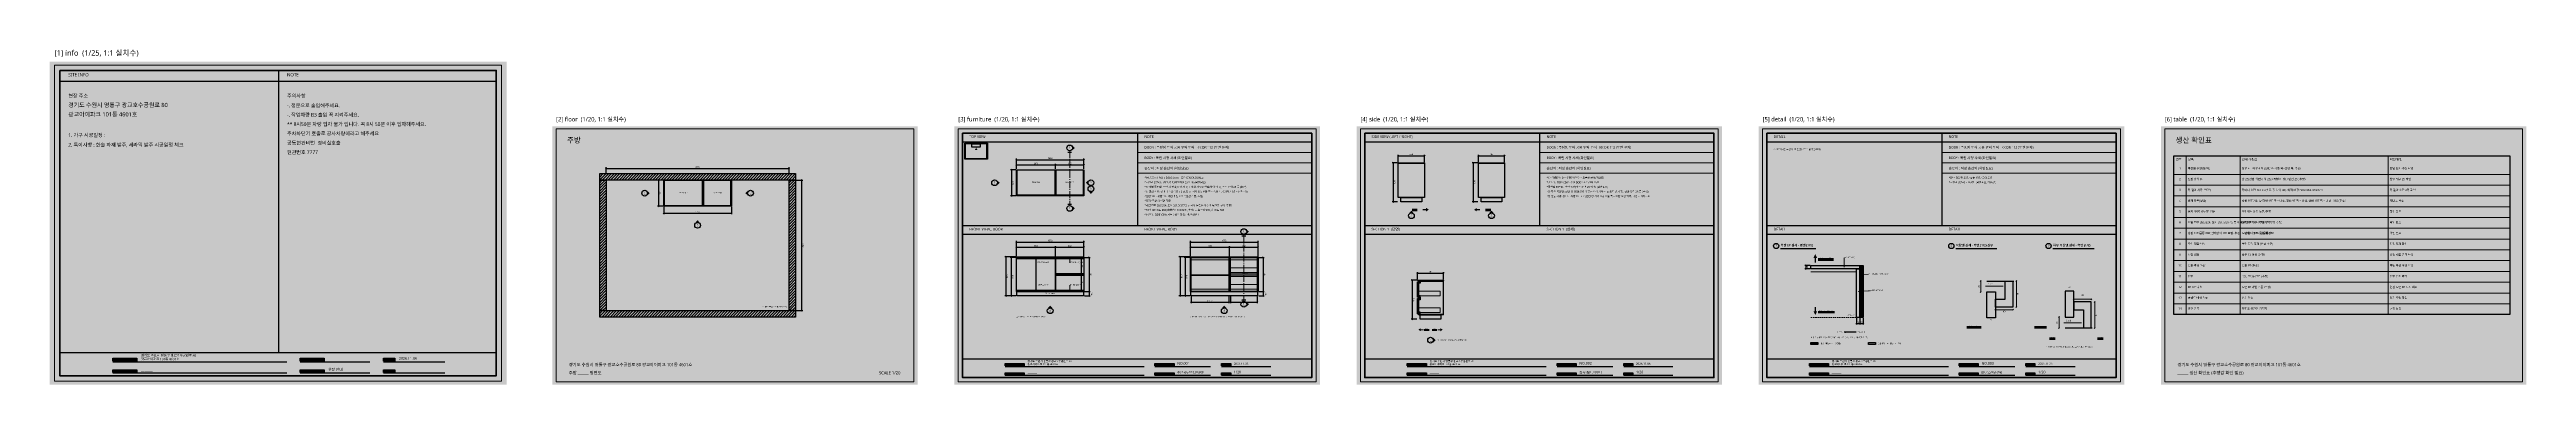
# Model space of a CAD drawing. Header units: millimetres. Extents: x 0 to 56910, y 0 to 7704.
import ezdxf
from ezdxf.enums import TextEntityAlignment as Align

# ---------------------------------------------------------------- set-up
doc = ezdxf.new("R2010")
doc.units = ezdxf.units.MM
doc.header["$LTSCALE"] = 25
doc.layers.add('BG', color=7, linetype='Continuous', lineweight=0)
for name, color, linetype, lineweight, true_color in [('DIM', 7, 'Continuous', 13, 0x969696), ('FRAME', 7, 'Continuous', 100, 0x000000), ('NOTE_BLUE', 7, 'Continuous', 9, 0x0000ff), ('NOTE_RED', 7, 'Continuous', 25, 0xde0038), ('OUTLINE', 7, 'Continuous', 25, 0x000000), ('TEXT', 7, 'Continuous', 13, 0x000000), ('THIN', 7, 'Continuous', 5, 0x6e6e6e)]:
    doc.layers.add(name, color=color, linetype=linetype, lineweight=lineweight, true_color=true_color)
doc.layers.add('SHEET_FRAME_INFO', color=8, linetype='Continuous')
doc.styles.add('MALGUN', font='malgun.ttf')
doc.dimstyles.new('KAB', dxfattribs={"dimscale": 25, "dimtxt": 1.73, "dimasz": 0, "dimexe": 1.2, "dimexo": 0.8, "dimgap": 0.8, "dimtad": 1, "dimdec": 0, "dimtxsty": 'MALGUN', "dimtsz": 0.7, "dimcen": 2.5, "dimclrd": 256, "dimclre": 256, "dimclrt": 256, "dimazin": 3, "dimtfac": 1, "dimtmove": 0, "dimatfit": 3})

# ---------------------------------------------------------------- blocks, each defined once
blk = doc.blocks.new('FRAME_SHEET1')
at = {"layer": 'FRAME', "true_color": 0x555555}
h = blk.add_hatch(color=7, dxfattribs=at)
h.dxf.hatch_style = 1
h.paths.add_polyline_path([(1455, 607.5), (2005, 607.5), (2005, 540), (1455, 540)])
h = blk.add_hatch(color=7, dxfattribs=at)
h.dxf.hatch_style = 1
h.paths.add_polyline_path([(5757.5, 607.5), (6307.5, 607.5), (6307.5, 540), (5757.5, 540)])
h = blk.add_hatch(color=7, dxfattribs=at)
h.dxf.hatch_style = 1
h.paths.add_polyline_path([(7672.5, 607.5), (7935, 607.5), (7935, 540), (7672.5, 540)])
h = blk.add_hatch(color=7, dxfattribs=at)
h.dxf.hatch_style = 1
h.paths.add_polyline_path([(1455, 340), (2005, 340), (2005, 272.5), (1455, 272.5)])
h = blk.add_hatch(color=7, dxfattribs=at)
h.dxf.hatch_style = 1
h.paths.add_polyline_path([(5757.5, 340), (6307.5, 340), (6307.5, 272.5), (5757.5, 272.5)])
h = blk.add_hatch(color=7, dxfattribs=at)
h.dxf.hatch_style = 1
h.paths.add_polyline_path([(7672.5, 340), (7935, 340), (7935, 272.5), (7672.5, 272.5)])
at = {"layer": 'FRAME', "lineweight": 25, "true_color": 0x000000}
for p, q in [((235, 6975), (10265, 6975)), ((5257.5, 7210), (5257.5, 737.5)), ((235, 737.5), (10265, 737.5))]:
    blk.add_line(p, q, dxfattribs=at)
at = {"layer": 'FRAME', "lineweight": 13, "true_color": 0x000000}
blk.add_lwpolyline([(112.5, 7345), (10387.5, 7345), (10387.5, 77.5), (112.5, 77.5)], close=True, dxfattribs=at)
at = {"layer": 'FRAME', "lineweight": 100, "true_color": 0x000000}
blk.add_lwpolyline([(235, 7222.5), (10265, 7222.5), (10265, 200), (235, 200)], close=True, dxfattribs=at)
at = {"layer": 'OUTLINE', "lineweight": 25, "true_color": 0x000000}
for p, q in [((1455, 520), (5450, 520)), ((1455, 265), (5450, 265)), ((5757.5, 520), (7357.5, 520)), ((5757.5, 265), (7357.5, 265)), ((7672.5, 520), (9085, 520)), ((7672.5, 265), (9085, 265))]:
    blk.add_line(p, q, dxfattribs=at)
for points in [[(1455, 607.5), (2005, 607.5), (2005, 540), (1455, 540)], [(5757.5, 607.5), (6307.5, 607.5), (6307.5, 540), (5757.5, 540)], [(7672.5, 607.5), (7935, 607.5), (7935, 540), (7672.5, 540)], [(1455, 340), (2005, 340), (2005, 272.5), (1455, 272.5)], [(5757.5, 340), (6307.5, 340), (6307.5, 272.5), (5757.5, 272.5)], [(7672.5, 340), (7935, 340), (7935, 272.5), (7672.5, 272.5)]]:
    blk.add_lwpolyline(points, close=True, dxfattribs=at)
at = {"layer": 'NOTE_BLUE', "true_color": 0x0000ff, "style": 'MALGUN'}
for s, p in [('현장 주소', (430, 6575)), ('주의사항', (5457.5, 6575))]:
    blk.add_text(s, height=82.8, dxfattribs=at).set_placement(p, align=Align.BOTTOM_LEFT)
at = {"layer": 'NOTE_RED', "true_color": 0xde0038, "style": 'MALGUN'}
blk.add_text('** 8시50분 차량 입차 불가 입니다. 꼭 8시 50분 이후 입차해주세요.', height=82.8, dxfattribs=at).set_placement((5457.5, 5920), align=Align.BOTTOM_LEFT)
at = {"layer": 'TEXT', "true_color": 0x000000, "style": 'MALGUN'}
for s, height, p in [('SITE INFO', 75.6, (430, 7062.5)), ('NOTE', 75.6, (5457.5, 7062.5)), ('광교아이파크 101동 4601호', 97.2, (430, 6135)), ('경기도 수원시 영통구 광교호수공원로 80', 97.2, (430, 6350)), ('-. 정문으로 출입해주세요.', 82.8, (5457.5, 6350)), ('1. 가구 시공일정 : ', 82.8, (430, 5670)), ('-. 작업차량 B3 출입 꼭 지켜주세요.', 82.8, (5457.5, 6135)), ('주차차단기 호출로 공사차량이라고 해주세요', 82.8, (5457.5, 5705)), ('2. 특이사항 : 한솔 자재 발주, 세라믹 발주 시공일정 체크', 82.8, (430, 5445)), ('공동현관비번  경비실호출', 82.8, (5457.5, 5490)), ('현관번호 7777', 82.8, (5457.5, 5275)), ('광교아이파크 101동 4601호', 54, (2100, 542.5)), ('경기도 수원시 영통구 광교호수공원로 80', 54, (2100, 627.5)), ('2026.11.06', 61.2, (8025, 550)), ('______', 75.6, (2100, 295)), ('현장 안내', 61.2, (6400, 295))]:
    blk.add_text(s, height=height, dxfattribs=at).set_placement(p, align=Align.BOTTOM_LEFT)
at = {"layer": 'TEXT', "true_color": 0xffffff, "style": 'MALGUN'}
for s, p in [('SITE LOCATION', (1475, 556.25)), ('SHEET NO.', (5777.5, 556.25)), ('DATE', (7692.5, 556.25)), ('PROJECT TITLE', (1475, 288.75)), ('SUBJECT TITLE', (5777.5, 288.75)), ('SCALE', (7692.5, 288.75))]:
    blk.add_text(s, height=30.6, dxfattribs=at).set_placement(p, align=Align.BOTTOM_LEFT)
blk = doc.blocks.new('FRAME_SHEET2')
at = {"layer": 'FRAME', "lineweight": 13, "true_color": 0x000000}
blk.add_lwpolyline([(90, 5876), (8310, 5876), (8310, 62), (90, 62)], close=True, dxfattribs=at)
at = {"layer": 'TEXT', "true_color": 0x000000, "style": 'MALGUN'}
for s, height, p in [('주방', 122.4, (340, 5520)), ('주방 ______ 평면도', 70.56, (380, 212)), ('경기도 수원시 영통구 광교호수공원로 80 광교아이파크 101동 4601호', 70.56, (380, 400))]:
    blk.add_text(s, height=height, dxfattribs=at).set_placement(p, align=Align.BOTTOM_LEFT)
blk.add_text('SCALE 1/20', height=70.6, dxfattribs=at).set_placement((8000, 212), align=Align.BOTTOM_RIGHT)
blk = doc.blocks.new('FRAME_SHEET3')
at = {"layer": 'FRAME', "true_color": 0x555555}
h = blk.add_hatch(color=7, dxfattribs=at)
h.dxf.hatch_style = 1
h.paths.add_polyline_path([(1164, 486), (1604, 486), (1604, 432), (1164, 432)])
h = blk.add_hatch(color=7, dxfattribs=at)
h.dxf.hatch_style = 1
h.paths.add_polyline_path([(1164, 272), (1604, 272), (1604, 218), (1164, 218)])
h = blk.add_hatch(color=7, dxfattribs=at)
h.dxf.hatch_style = 1
h.paths.add_polyline_path([(4606, 486), (5046, 486), (5046, 432), (4606, 432)])
h = blk.add_hatch(color=7, dxfattribs=at)
h.dxf.hatch_style = 1
h.paths.add_polyline_path([(4606, 272), (5046, 272), (5046, 218), (4606, 218)])
h = blk.add_hatch(color=7, dxfattribs=at)
h.dxf.hatch_style = 1
h.paths.add_polyline_path([(6138, 486), (6348, 486), (6348, 432), (6138, 432)])
h = blk.add_hatch(color=7, dxfattribs=at)
h.dxf.hatch_style = 1
h.paths.add_polyline_path([(6138, 272), (6348, 272), (6348, 218), (6138, 218)])
at = {"layer": 'FRAME', "lineweight": 25, "true_color": 0x000000}
for p, q in [((4206, 5768), (4206, 3654)), ((188, 5580), (8212, 5580)), ((188, 3654), (8212, 3654)), ((188, 3456), (8212, 3456)), ((188, 590), (8212, 590))]:
    blk.add_line(p, q, dxfattribs=at)
at = {"layer": 'FRAME', "lineweight": 13, "true_color": 0x000000}
for p, q in [((4206, 5338), (8212, 5338)), ((4206, 5098), (8212, 5098)), ((4206, 4856), (8212, 4856))]:
    blk.add_line(p, q, dxfattribs=at)
blk.add_lwpolyline([(90, 5876), (8310, 5876), (8310, 62), (90, 62)], close=True, dxfattribs=at)
at = {"layer": 'FRAME', "lineweight": 100, "true_color": 0x000000}
blk.add_lwpolyline([(188, 5778), (8212, 5778), (8212, 160), (188, 160)], close=True, dxfattribs=at)
at = {"layer": 'OUTLINE', "lineweight": 25, "true_color": 0x000000}
for p, q in [((1164, 416), (4360, 416)), ((1164, 212), (4360, 212)), ((4606, 416), (5886, 416)), ((4606, 212), (5886, 212)), ((6138, 416), (7268, 416)), ((6138, 212), (7268, 212))]:
    blk.add_line(p, q, dxfattribs=at)
for points in [[(1164, 486), (1604, 486), (1604, 432), (1164, 432)], [(1164, 272), (1604, 272), (1604, 218), (1164, 218)], [(4606, 486), (5046, 486), (5046, 432), (4606, 432)], [(4606, 272), (5046, 272), (5046, 218), (4606, 218)], [(6138, 486), (6348, 486), (6348, 432), (6138, 432)], [(6138, 272), (6348, 272), (6348, 218), (6138, 218)]]:
    blk.add_lwpolyline(points, close=True, dxfattribs=at)
at = {"layer": 'TEXT', "true_color": 0x000000, "style": 'MALGUN'}
for s, height, p in [('TOP VIEW', 60.5, (344, 5650)), ('NOTE', 60.5, (4366, 5650)), ('FRONT VIEW_ DOOR', 60.48, (344, 3524)), ('FRONT VIEW_ BODY', 60.48, (4366, 3524)), ('______', 60.5, (1680, 236)), ('광교아이파크 101동 4601호', 43.2, (1680, 434)), ('경기도 수원시 영통구 광교호수공원로 80', 43.2, (1680, 502)), ('주방 하부장 정면/평면', 48.96, (5120, 236)), ('NO.001', 60.5, (5120, 440)), ('2026.11.06', 49, (6420, 440)), ('1/20', 60.5, (6420, 236))]:
    blk.add_text(s, height=height, dxfattribs=at).set_placement(p, align=Align.BOTTOM_LEFT)
at = {"layer": 'TEXT', "true_color": 0xffffff, "style": 'MALGUN'}
for s, height, p in [('SITE LOCATION', 24.48, (1180, 445)), ('PROJECT TITLE', 24.48, (1180, 231)), ('SHEET NO.', 24.5, (4622, 445)), ('SUBJECT TITLE', 24.48, (4622, 231)), ('SCALE', 24.5, (6154, 231)), ('DATE', 24.5, (6154, 445))]:
    blk.add_text(s, height=height, dxfattribs=at).set_placement(p, align=Align.BOTTOM_LEFT)
blk = doc.blocks.new('KEYPLAN_S3')
at = {"layer": 'OUTLINE', "true_color": 0xde0038}
h = blk.add_hatch(color=7, dxfattribs=at)
h.dxf.hatch_style = 1
h.paths.add_polyline_path([(468, 5389), (532, 5389), (500, 5445)])
at = {"layer": 'OUTLINE', "lineweight": 25, "true_color": 0x000000}
for points in [[(240, 5550), (760, 5550), (760, 5179), (240, 5179)], [(404, 5531), (596, 5531), (596, 5457), (404, 5457)]]:
    blk.add_lwpolyline(points, close=True, dxfattribs=at)
at = {"layer": 'THIN', "lineweight": 5, "true_color": 0x6e6e6e}
blk.add_lwpolyline([(259, 5531), (741, 5531), (741, 5197), (259, 5197)], close=True, dxfattribs=at)
blk = doc.blocks.new('NOTE_S3')
at = {"layer": 'NOTE_BLUE', "true_color": 0x0000ff, "style": 'MALGUN'}
for s, p in [('*상·하부 목찬넬: 전판 위 찬넬(상향 개구) + 아래 거꾸로 찬넬(하향 개구), 전판 상하 25 틈 (추정)', (4366, 4508)), ('*장 결합 시공: 장마다 측판 18T x 2 (인접 장 사이 36), 모듈 폭 = 측판 포함 외곽, 내경 = 외곽 - 36', (4366, 4402))]:
    blk.add_text(s, height=43.2, dxfattribs=at).set_placement(p, align=Align.BOTTOM_LEFT)
at = {"layer": 'NOTE_RED', "true_color": 0xde0038, "style": 'MALGUN'}
for s, height, p in [('*목찬넬 60*40 : 전판 상단(상판 하면 25 이격) (확인필요)', 43.2, (4366, 4614)), ('손잡이 : 지정 손잡이 (확인필요)', 56.16, (4366, 4928)), ("*문자 '주방 하부장' 기준", 43.2, (4366, 4190)), ('*서랍 전판 385/324, 도어 331.5/377.5 등 세부 분할은 치수 판독만(칸 구성 추정)', 43.2, (4366, 4084)), ('*상판 12T·몸통 888(걸레받이 100 포함, 추정) → 총높이 900, 순 몸통 788', 43.2, (4366, 3978))]:
    blk.add_text(s, height=height, dxfattribs=at).set_placement(p, align=Align.BOTTOM_LEFT)
at = {"layer": 'TEXT', "true_color": 0x000000, "style": 'MALGUN'}
for s, height, p in [('DOOR : 주방장 도어 공용 부엌 도어 - KK DR 112 (도면 문자)', 56.16, (4366, 5408)), ('BODY : 목림 지정 자재 (확인필요)', 56.16, (4366, 5168)), ('*W1,552 x H900 x D600 (mm) - 도면 DIMENSION 값', 43.2, (4366, 4720)), ('*선반 18T · 뒷판 9T · 서랍 레일 13*2 (일반 기준, 추정)', 43.2, (4366, 4296)), ('*단면 1 : SIDE VIEW 시트 / 확인 목록 : 생산 확인표', 43.2, (4366, 3872))]:
    blk.add_text(s, height=height, dxfattribs=at).set_placement(p, align=Align.BOTTOM_LEFT)
blk = doc.blocks.new('FRAME_SHEET4')
at = {"layer": 'FRAME', "true_color": 0x555555}
h = blk.add_hatch(color=7, dxfattribs=at)
h.dxf.hatch_style = 1
h.paths.add_polyline_path([(1164, 486), (1604, 486), (1604, 432), (1164, 432)])
h = blk.add_hatch(color=7, dxfattribs=at)
h.dxf.hatch_style = 1
h.paths.add_polyline_path([(1164, 272), (1604, 272), (1604, 218), (1164, 218)])
h = blk.add_hatch(color=7, dxfattribs=at)
h.dxf.hatch_style = 1
h.paths.add_polyline_path([(4606, 486), (5046, 486), (5046, 432), (4606, 432)])
h = blk.add_hatch(color=7, dxfattribs=at)
h.dxf.hatch_style = 1
h.paths.add_polyline_path([(4606, 272), (5046, 272), (5046, 218), (4606, 218)])
h = blk.add_hatch(color=7, dxfattribs=at)
h.dxf.hatch_style = 1
h.paths.add_polyline_path([(6138, 486), (6348, 486), (6348, 432), (6138, 432)])
h = blk.add_hatch(color=7, dxfattribs=at)
h.dxf.hatch_style = 1
h.paths.add_polyline_path([(6138, 272), (6348, 272), (6348, 218), (6138, 218)])
at = {"layer": 'FRAME', "lineweight": 25, "true_color": 0x000000}
for p, q in [((4206, 5768), (4206, 3654)), ((188, 5580), (8212, 5580)), ((188, 3654), (8212, 3654)), ((188, 3456), (8212, 3456)), ((188, 590), (8212, 590))]:
    blk.add_line(p, q, dxfattribs=at)
at = {"layer": 'FRAME', "lineweight": 13, "true_color": 0x000000}
for p, q in [((4206, 5338), (8212, 5338)), ((4206, 5098), (8212, 5098)), ((4206, 4856), (8212, 4856))]:
    blk.add_line(p, q, dxfattribs=at)
blk.add_lwpolyline([(90, 5876), (8310, 5876), (8310, 62), (90, 62)], close=True, dxfattribs=at)
at = {"layer": 'FRAME', "lineweight": 100, "true_color": 0x000000}
blk.add_lwpolyline([(188, 5778), (8212, 5778), (8212, 160), (188, 160)], close=True, dxfattribs=at)
at = {"layer": 'OUTLINE', "lineweight": 25, "true_color": 0x000000}
for p, q in [((1164, 416), (4360, 416)), ((1164, 212), (4360, 212)), ((4606, 416), (5886, 416)), ((4606, 212), (5886, 212)), ((6138, 416), (7268, 416)), ((6138, 212), (7268, 212))]:
    blk.add_line(p, q, dxfattribs=at)
for points in [[(1164, 486), (1604, 486), (1604, 432), (1164, 432)], [(1164, 272), (1604, 272), (1604, 218), (1164, 218)], [(4606, 486), (5046, 486), (5046, 432), (4606, 432)], [(4606, 272), (5046, 272), (5046, 218), (4606, 218)], [(6138, 486), (6348, 486), (6348, 432), (6138, 432)], [(6138, 272), (6348, 272), (6348, 218), (6138, 218)]]:
    blk.add_lwpolyline(points, close=True, dxfattribs=at)
at = {"layer": 'TEXT', "true_color": 0x000000, "style": 'MALGUN'}
for s, height, p in [('SIDE VIEW (LEFT / RIGHT)', 60.48, (344, 5650)), ('NOTE', 60.5, (4366, 5650)), ('SECTION 1  (단면)', 60.48, (344, 3524)), ('SECTION 1  (상세)', 60.48, (4366, 3524)), ('______', 60.5, (1680, 236)), ('광교아이파크 101동 4601호', 43.2, (1680, 434)), ('경기도 수원시 영통구 광교호수공원로 80', 43.2, (1680, 502)), ('좌·우 측면 / 단면 1', 48.96, (5120, 236)), ('NO.002', 60.5, (5120, 440)), ('2026.11.06', 49, (6420, 440)), ('1/20', 60.5, (6420, 236))]:
    blk.add_text(s, height=height, dxfattribs=at).set_placement(p, align=Align.BOTTOM_LEFT)
at = {"layer": 'TEXT', "true_color": 0xffffff, "style": 'MALGUN'}
for s, height, p in [('SITE LOCATION', 24.48, (1180, 445)), ('PROJECT TITLE', 24.48, (1180, 231)), ('SHEET NO.', 24.5, (4622, 445)), ('SUBJECT TITLE', 24.48, (4622, 231)), ('SCALE', 24.5, (6154, 231)), ('DATE', 24.5, (6154, 445))]:
    blk.add_text(s, height=height, dxfattribs=at).set_placement(p, align=Align.BOTTOM_LEFT)
blk = doc.blocks.new('NOTE_S4')
at = {"layer": 'NOTE_BLUE', "true_color": 0x0000ff, "style": 'MALGUN'}
for s, p in [('*상·하부 목찬넬: 전판 위 찬넬(상향 개구) + 아래 거꾸로 찬넬(하향 개구), 전판 상하 25 틈 (추정)', (4366, 4402)), ('*장 결합 시공: 장마다 측판 18T x 2 (인접 장 사이 36), 모듈 폭 = 측판 포함 외곽, 내경 = 외곽 - 36', (4366, 4296))]:
    blk.add_text(s, height=43.2, dxfattribs=at).set_placement(p, align=Align.BOTTOM_LEFT)
at = {"layer": 'NOTE_RED', "true_color": 0xde0038, "style": 'MALGUN'}
for s, height, p in [('*목찬넬 60*40 : 전판 상단(상판 하면 25 이격) (확인필요)', 43.2, (4366, 4508)), ('손잡이 : 지정 손잡이 (확인필요)', 56.16, (4366, 4928))]:
    blk.add_text(s, height=height, dxfattribs=at).set_placement(p, align=Align.BOTTOM_LEFT)
at = {"layer": 'TEXT', "true_color": 0x000000, "style": 'MALGUN'}
for s, height, p in [('DOOR : 주방장 도어 공용 부엌 도어 - KK DR 112 (도면 문자)', 56.16, (4366, 5408)), ('BODY : 목림 지정 자재 (확인필요)', 56.16, (4366, 5168)), ('*C = 좌측면 / D = 우측면 (전면 = 오른쪽/왼쪽 화살표)', 43.2, (4366, 4720)), ('*단면 1 : TOP VIEW · 정면 BODY 절단선과 연결', 43.2, (4366, 4614))]:
    blk.add_text(s, height=height, dxfattribs=at).set_placement(p, align=Align.BOTTOM_LEFT)
blk = doc.blocks.new('FRAME_SHEET5')
at = {"layer": 'FRAME', "true_color": 0x555555}
h = blk.add_hatch(color=7, dxfattribs=at)
h.dxf.hatch_style = 1
h.paths.add_polyline_path([(1164, 486), (1604, 486), (1604, 432), (1164, 432)])
h = blk.add_hatch(color=7, dxfattribs=at)
h.dxf.hatch_style = 1
h.paths.add_polyline_path([(1164, 272), (1604, 272), (1604, 218), (1164, 218)])
h = blk.add_hatch(color=7, dxfattribs=at)
h.dxf.hatch_style = 1
h.paths.add_polyline_path([(4606, 486), (5046, 486), (5046, 432), (4606, 432)])
h = blk.add_hatch(color=7, dxfattribs=at)
h.dxf.hatch_style = 1
h.paths.add_polyline_path([(4606, 272), (5046, 272), (5046, 218), (4606, 218)])
h = blk.add_hatch(color=7, dxfattribs=at)
h.dxf.hatch_style = 1
h.paths.add_polyline_path([(6138, 486), (6348, 486), (6348, 432), (6138, 432)])
h = blk.add_hatch(color=7, dxfattribs=at)
h.dxf.hatch_style = 1
h.paths.add_polyline_path([(6138, 272), (6348, 272), (6348, 218), (6138, 218)])
at = {"layer": 'FRAME', "lineweight": 25, "true_color": 0x000000}
for p, q in [((4206, 5768), (4206, 3654)), ((188, 5580), (8212, 5580)), ((188, 3654), (8212, 3654)), ((188, 3456), (8212, 3456)), ((188, 590), (8212, 590))]:
    blk.add_line(p, q, dxfattribs=at)
at = {"layer": 'FRAME', "lineweight": 13, "true_color": 0x000000}
for p, q in [((4206, 5338), (8212, 5338)), ((4206, 5098), (8212, 5098)), ((4206, 4856), (8212, 4856))]:
    blk.add_line(p, q, dxfattribs=at)
blk.add_lwpolyline([(90, 5876), (8310, 5876), (8310, 62), (90, 62)], close=True, dxfattribs=at)
at = {"layer": 'FRAME', "lineweight": 100, "true_color": 0x000000}
blk.add_lwpolyline([(188, 5778), (8212, 5778), (8212, 160), (188, 160)], close=True, dxfattribs=at)
at = {"layer": 'OUTLINE', "lineweight": 25, "true_color": 0x000000}
for p, q in [((1164, 416), (4360, 416)), ((1164, 212), (4360, 212)), ((4606, 416), (5886, 416)), ((4606, 212), (5886, 212)), ((6138, 416), (7268, 416)), ((6138, 212), (7268, 212))]:
    blk.add_line(p, q, dxfattribs=at)
for points in [[(1164, 486), (1604, 486), (1604, 432), (1164, 432)], [(1164, 272), (1604, 272), (1604, 218), (1164, 218)], [(4606, 486), (5046, 486), (5046, 432), (4606, 432)], [(4606, 272), (5046, 272), (5046, 218), (4606, 218)], [(6138, 486), (6348, 486), (6348, 432), (6138, 432)], [(6138, 272), (6348, 272), (6348, 218), (6138, 218)]]:
    blk.add_lwpolyline(points, close=True, dxfattribs=at)
at = {"layer": 'TEXT', "true_color": 0x000000, "style": 'MALGUN'}
for s, height, p in [('DETAIL', 60.5, (344, 5650)), ('NOTE', 60.5, (4366, 5650)), ('DETAIL', 60.5, (344, 3524)), ('DETAIL', 60.5, (4366, 3524)), ('______', 60.5, (1680, 236)), ('광교아이파크 101동 4601호', 43.2, (1680, 434)), ('경기도 수원시 영통구 광교호수공원로 80', 43.2, (1680, 502)), ('EP / 목찬넬 상세', 48.96, (5120, 236)), ('NO.003', 60.5, (5120, 440)), ('2026.11.06', 49, (6420, 440)), ('1/20', 60.5, (6420, 236))]:
    blk.add_text(s, height=height, dxfattribs=at).set_placement(p, align=Align.BOTTOM_LEFT)
at = {"layer": 'TEXT', "true_color": 0xffffff, "style": 'MALGUN'}
for s, height, p in [('SITE LOCATION', 24.48, (1180, 445)), ('PROJECT TITLE', 24.48, (1180, 231)), ('SHEET NO.', 24.5, (4622, 445)), ('SUBJECT TITLE', 24.48, (4622, 231)), ('SCALE', 24.5, (6154, 231)), ('DATE', 24.5, (6154, 445))]:
    blk.add_text(s, height=height, dxfattribs=at).set_placement(p, align=Align.BOTTOM_LEFT)
blk = doc.blocks.new('NOTE_S5')
at = {"layer": 'NOTE_BLUE', "true_color": 0x0000ff, "style": 'MALGUN'}
blk.add_text('*EP = 마감판 20T / 몸통 18T / 도어 20T', height=43.2, dxfattribs=at).set_placement((4366, 4720), align=Align.BOTTOM_LEFT)
at = {"layer": 'NOTE_RED', "true_color": 0xde0038, "style": 'MALGUN'}
for s, height, p in [("※ EP 위치는 도면의 'EP 판넬 [..T]' 라벨 기준(추정)", 37.44, (340, 5380)), ('*목찬넬 60*40 = 손잡이 (확인필요, 기본값)', 43.2, (4366, 4614)), ('손잡이 : 지정 손잡이 (확인필요)', 56.16, (4366, 4928))]:
    blk.add_text(s, height=height, dxfattribs=at).set_placement(p, align=Align.BOTTOM_LEFT)
at = {"layer": 'TEXT', "true_color": 0x000000, "style": 'MALGUN'}
for s, p in [('DOOR : 주방장 도어 공용 부엌 도어 - KK DR 112 (도면 문자)', (4366, 5408)), ('BODY : 목림 지정 자재 (확인필요)', (4366, 5168))]:
    blk.add_text(s, height=56.16, dxfattribs=at).set_placement(p, align=Align.BOTTOM_LEFT)
blk = doc.blocks.new('DETAIL_CHANNEL_S5')
at = {"layer": 'OUTLINE', "true_color": 0x0000ff}
h = blk.add_hatch(color=7, dxfattribs=at)
h.dxf.hatch_style = 1
h.paths.add_polyline_path([(5620, 2260), (5588, 2276), (5588, 2244)])
at = {"layer": 'OUTLINE', "true_color": 0xe1e1e1}
h = blk.add_hatch(color=7, dxfattribs=at)
h.dxf.hatch_style = 1
h.paths.add_polyline_path([(4780, 1343.2), (5117.5625, 1343.2), (5117.5625, 1283.2), (4780, 1283.2)])
h = blk.add_hatch(color=7, dxfattribs=at)
h.dxf.hatch_style = 1
h.paths.add_polyline_path([(6330.4375, 1343.2), (6620, 1343.2), (6620, 1283.2), (6330.4375, 1283.2)])
at = {"layer": 'FRAME', "lineweight": 25, "true_color": 0x000000}
blk.add_line((4526, 3124), (5470.4375, 3124), dxfattribs=at)
at = {"layer": 'NOTE_BLUE', "lineweight": 9, "true_color": 0x0000ff}
for p, q in [((5088, 2368), (5112, 2392)), ((5100, 2380), (5100, 2130)), ((5908, 2368), (5932, 2392)), ((5920, 2380), (5920, 1780)), ((5088, 2118), (5112, 2142)), ((5210, 2260), (5620, 2260)), ((5428, 1708), (5452, 1732)), ((5440, 1720), (5840, 1720)), ((5828, 1708), (5852, 1732)), ((5908, 1768), (5932, 1792))]:
    blk.add_line(p, q, dxfattribs=at)
at = {"layer": 'OUTLINE', "lineweight": 25, "true_color": 0x000000}
blk.add_line((5240, 2380), (5860, 2380), dxfattribs=at)
for points in [[(5660, 2380), (5840, 2380), (5840, 1780), (5440, 1780), (5440, 1960), (5660, 1960)], [(5240, 2130), (5440, 2130), (5440, 1530), (5240, 1530)]]:
    blk.add_lwpolyline(points, close=True, dxfattribs=at)
blk.add_circle((4426, 3186), 60, dxfattribs=at)
at = {"layer": 'NOTE_BLUE', "true_color": 0x0000ff, "style": 'MALGUN'}
for s, p in [('25', (5084, 2255)), ('60', (5976, 2080))]:
    blk.add_text(s, height=34.56, rotation=90, dxfattribs=at).set_placement(p, align=Align.BOTTOM_CENTER)
blk.add_text('손 진입', height=28.8, dxfattribs=at).set_placement((5260, 2288), align=Align.BOTTOM_LEFT)
for s, height, p in [('20', 28.8, (5340, 1466)), ('40', 34.56, (5640, 1652))]:
    blk.add_text(s, height=height, dxfattribs=at).set_placement(p, align=Align.BOTTOM_CENTER)
at = {"layer": 'TEXT', "true_color": 0x000000, "style": 'MALGUN'}
blk.add_text('2', height=48.96, dxfattribs=at).set_placement((4426, 3166), align=Align.BOTTOM_CENTER)
for s, height, p in [('목찬넬 상세 - 측면 (1/2) 상부', 51.84, (4526, 3160)), ('목찬넬 상세 - 측면 (1/2) 상부', 51.84, (4530, 3160)), ('전면 (도어 쪽)', 34.56, (4800, 1300)), ('후면 (벽 쪽)', 34.56, (6350.4375, 1300))]:
    blk.add_text(s, height=height, dxfattribs=at).set_placement(p, align=Align.BOTTOM_LEFT)
blk = doc.blocks.new('DETAIL_CHANNEL_BOTTOM_S5')
at = {"layer": 'OUTLINE', "true_color": 0x0000ff}
h = blk.add_hatch(color=7, dxfattribs=at)
h.dxf.hatch_style = 1
h.paths.add_polyline_path([(7420, 1420), (7388, 1436), (7388, 1404)])
at = {"layer": 'OUTLINE', "true_color": 0xe1e1e1}
h = blk.add_hatch(color=7, dxfattribs=at)
h.dxf.hatch_style = 1
h.paths.add_polyline_path([(6680, 1083.2), (6816, 1083.2), (6816, 1023.2), (6680, 1023.2)])
h = blk.add_hatch(color=7, dxfattribs=at)
h.dxf.hatch_style = 1
h.paths.add_polyline_path([(7784, 1083.2), (7920, 1083.2), (7920, 1023.2), (7784, 1023.2)])
at = {"layer": 'FRAME', "lineweight": 25, "true_color": 0x000000}
blk.add_line((6760, 3124), (7704.4, 3124), dxfattribs=at)
at = {"layer": 'NOTE_BLUE', "lineweight": 9, "true_color": 0x0000ff}
for p, q in [((7228, 1948), (7252, 1972)), ((7240, 1960), (7640, 1960)), ((7628, 1948), (7652, 1972)), ((7708, 1888), (7732, 1912)), ((7720, 1300), (7720, 1900)), ((6888, 1538), (6912, 1562)), ((6888, 1288), (6912, 1312)), ((6900, 1300), (6900, 1550)), ((7010, 1420), (7420, 1420)), ((7708, 1288), (7732, 1312))]:
    blk.add_line(p, q, dxfattribs=at)
at = {"layer": 'OUTLINE', "lineweight": 25, "true_color": 0x000000}
blk.add_line((7040, 1300), (7660, 1300), dxfattribs=at)
for points in [[(7040, 1550), (7240, 1550), (7240, 2150), (7040, 2150)], [(7460, 1300), (7640, 1300), (7640, 1900), (7240, 1900), (7240, 1720), (7460, 1720)]]:
    blk.add_lwpolyline(points, close=True, dxfattribs=at)
blk.add_circle((6660, 3186), 60, dxfattribs=at)
at = {"layer": 'NOTE_BLUE', "true_color": 0x0000ff, "style": 'MALGUN'}
for s, height, p in [('20', 28.8, (7140, 2214)), ('40', 34.56, (7440, 2028))]:
    blk.add_text(s, height=height, dxfattribs=at).set_placement(p, align=Align.BOTTOM_CENTER)
for s, p in [('25', (6884, 1425)), ('60', (7776, 1600))]:
    blk.add_text(s, height=34.56, rotation=90, dxfattribs=at).set_placement(p, align=Align.BOTTOM_CENTER)
for s, p in [('손 진입', (7060, 1448)), ('전판 아래 25 틈 바닥에서 위로 60 : 거꾸로(하향 개구) 찬넬 (추정)', (6600, 840))]:
    blk.add_text(s, height=28.8, dxfattribs=at).set_placement(p, align=Align.BOTTOM_LEFT)
at = {"layer": 'TEXT', "true_color": 0x000000, "style": 'MALGUN'}
blk.add_text('3', height=49, dxfattribs=at).set_placement((6660, 3166), align=Align.BOTTOM_CENTER)
for s, height, p in [('하부 목찬넬 상세 - 측면 (1/2)', 51.84, (6760, 3160)), ('하부 목찬넬 상세 - 측면 (1/2)', 51.84, (6764, 3160)), ('전면', 34.56, (6700, 1040)), ('후면', 34.56, (7804, 1040))]:
    blk.add_text(s, height=height, dxfattribs=at).set_placement(p, align=Align.BOTTOM_LEFT)
blk = doc.blocks.new('FRAME_SHEET6')
at = {"layer": 'FRAME', "true_color": 0x555555}
h = blk.add_hatch(color=7, dxfattribs=at)
h.dxf.hatch_style = 1
h.paths.add_polyline_path([(300, 5260), (8020, 5260), (8020, 5080), (300, 5080)])
at = {"layer": 'FRAME', "lineweight": 13, "true_color": 0x000000}
for p, q in [((580, 5260), (580, 1608)), ((1820, 5260), (1820, 1608)), ((5220, 5260), (5220, 1608)), ((300, 4832), (8020, 4832)), ((300, 4584), (8020, 4584)), ((300, 4336), (8020, 4336)), ((300, 4088), (8020, 4088)), ((300, 3840), (8020, 3840)), ((300, 3592), (8020, 3592)), ((300, 3344), (8020, 3344)), ((300, 3096), (8020, 3096)), ((300, 2848), (8020, 2848)), ((300, 2600), (8020, 2600)), ((300, 2352), (8020, 2352)), ((300, 2104), (8020, 2104)), ((300, 1856), (8020, 1856))]:
    blk.add_line(p, q, dxfattribs=at)
blk.add_lwpolyline([(90, 5876), (8310, 5876), (8310, 62), (90, 62)], close=True, dxfattribs=at)
at = {"layer": 'FRAME', "lineweight": 25, "true_color": 0x000000}
blk.add_lwpolyline([(300, 5260), (8020, 5260), (8020, 1608), (300, 1608)], close=True, dxfattribs=at)
at = {"layer": 'NOTE_BLUE', "true_color": 0x0000ff, "style": 'MALGUN'}
for s, height, p in [('찬넬 길이·수량 확정', 47.52, (5260, 4932)), ('찬넬 개구 25 확인', 47.52, (5260, 4684)), ('장 결합·측판 2장 확인', 47.52, (5260, 4436)), ('재단도 확정', 47.5, (5260, 4188)), ('확인 필요', 47.5, (5260, 3940)), ('확인 필요', 47.5, (5260, 3692)), ('확인 필요', 47.5, (5260, 3444)), ('지정 자재 확인', 47.5, (5260, 3196)), ('레일 제품 규격 확인', 47.52, (5260, 2948)), ('후면 마감 사양 확인', 47.52, (5260, 2700)), ('선반 위치 확정', 47.5, (5260, 2452)), ('원본 도면 EP 지시 대조', 47.52, (5260, 2204)), ('전기 도면 확인', 47.5, (5260, 1956)), ('현장 실측', 47.5, (5260, 1708))]:
    blk.add_text(s, height=height, dxfattribs=at).set_placement(p, align=Align.BOTTOM_LEFT)
at = {"layer": 'NOTE_RED', "true_color": 0xde0038, "style": 'MALGUN'}
for s, height, p in [('상부 4 + 하부 4 개 (전판 수 기준 폭=전판 폭, 추정)', 47.52, (1860, 4932)), ('상 25(상판 하면) / 하 25(걸레받이 위) / 단간 25 (추정)', 47.52, (1860, 4684)), ('장마다 측판 18T x 2(인접 장 사이 36). 외곽/내경: 900/864, 652/616', 47.52, (1860, 4436)), ('측판 18T 2장, 상·하판 18T 폭 = 내경, 뒷판 9T 폭 = 내경, 선반 18T 폭 = 내경 - 여유(추정)', 47.52, (1860, 4188)), ('도면에서 읽지 못함/추정', 47.52, (1860, 3940)), ('도면에서 읽지 못함/추정', 47.52, (1860, 3692)), ('도면에서 읽지 못함/추정', 47.52, (1860, 3444)), ('목림 지정 자재 (샘플 문구)', 47.52, (1860, 3196)), ('좌우 13 여유 (추정)', 47.52, (1860, 2948)), ('뒷판 9T (추정)', 47.5, (1860, 2700)), ('18T, 핀 96 간격 (추정)', 47.52, (1860, 2452)), ('도면 EP 라벨 기준 (추정)', 47.52, (1860, 2204)), ('위치 미정', 47.5, (1860, 1956)), ('평면도 공간은 가정치', 47.52, (1860, 1708))]:
    blk.add_text(s, height=height, dxfattribs=at).set_placement(p, align=Align.BOTTOM_LEFT)
at = {"layer": 'TEXT', "true_color": 0x000000, "style": 'MALGUN'}
for s, height, p in [('생산 확인표', 122.4, (340, 5520)), ('목찬넬 수량(상/하)', 47.52, (620, 4932)), ('전판 상하 틈', 47.5, (620, 4684)), ('장 결합 시공 [변경]', 47.52, (620, 4436)), ('판재 목록(장당)', 47.5, (620, 4188)), ("문자 '주방 하부장' 기준", 47.52, (620, 3940)), ('서랍 전판 385/324, 도어 331.5/377.5 등 세부 분할은 치수 판독만(칸 구성 추정)', 47.52, (620, 3692)), ('상판 12T·몸통 888(걸레받이 100 포함, 추정) → 총높이 900, 순 몸통 788', 47.52, (620, 3444)), ('도어 재질·색상', 47.5, (620, 3196)), ('서랍 레일', 47.5, (620, 2948)), ('뒷판·후면 마감', 47.5, (620, 2700)), ('선반', 47.5, (620, 2452)), ('콘센트·배선 타공', 47.5, (620, 1956)), ('공간 규격', 47.5, (620, 1708)), ('EP 20T 위치', 47.5, (620, 2204)), ('______ 생산 확인표 (추정값 확인 필요)', 70.56, (380, 212)), ('경기도 수원시 영통구 광교호수공원로 80 광교아이파크 101동 4601호', 70.56, (380, 400))]:
    blk.add_text(s, height=height, dxfattribs=at).set_placement(p, align=Align.BOTTOM_LEFT)
at = {"layer": 'TEXT', "true_color": 0xffffff, "style": 'MALGUN'}
for s, p in [('번호', (340, 5136)), ('항목', (620, 5136)), ('현재 가정값', (1860, 5136)), ('확인 방법', (5260, 5136))]:
    blk.add_text(s, height=51.8, dxfattribs=at).set_placement(p, align=Align.BOTTOM_LEFT)
at = {"layer": 'TEXT', "true_color": 0x000000, "style": 'MALGUN'}
for s, p in [('2', (440, 4684)), ('1', (440, 4932)), ('4', (440, 4188)), ('3', (440, 4436)), ('5', (440, 3940)), ('6', (440, 3692)), ('7', (440, 3444)), ('8', (440, 3196)), ('9', (440, 2948)), ('10', (440, 2700)), ('11', (440, 2452)), ('12', (440, 2204)), ('13', (440, 1956)), ('14', (440, 1708))]:
    blk.add_text(s, height=49, dxfattribs=at).set_placement(p, align=Align.BOTTOM_CENTER)
blk = doc.blocks.new('VIEW_PLAN_S2')
at = {"layer": 'OUTLINE', "true_color": 0x000000}
h = blk.add_hatch(color=7, dxfattribs=at)
h.dxf.hatch_style = 1
h.paths.add_polyline_path([(2190, 4448), (2190, 4352), (2242, 4400)])
h = blk.add_hatch(color=7, dxfattribs=at)
h.dxf.hatch_style = 1
h.paths.add_polyline_path([(4490, 4448), (4490, 4352), (4438, 4400)])
h = blk.add_hatch(color=7, dxfattribs=at)
h.dxf.hatch_style = 1
h.paths.add_polyline_path([(3292, 3726), (3388, 3726), (3340, 3778)])
at = {"layer": 'THIN', "lineweight": 5, "true_color": 0xa5a5a5}
h = blk.add_hatch(dxfattribs=at)
h.set_pattern_fill('ANSI31', scale=14.2535)
h.paths.add_polyline_path([(1090, 4850), (5590, 4850), (5590, 4700), (1090, 4700)])
h = blk.add_hatch(dxfattribs=at)
h.set_pattern_fill('ANSI31', scale=14.2535)
h.paths.add_polyline_path([(1090, 4700), (1240, 4700), (1240, 1700), (1090, 1700)])
h = blk.add_hatch(dxfattribs=at)
h.set_pattern_fill('ANSI31', scale=14.2535)
h.paths.add_polyline_path([(5440, 4700), (5590, 4700), (5590, 1700), (5440, 1700)])
h = blk.add_hatch(dxfattribs=at)
h.set_pattern_fill('ANSI31', scale=14.2535)
h.paths.add_polyline_path([(1090, 1700), (5590, 1700), (5590, 1550), (1090, 1550)])
at = {"layer": 'OUTLINE', "lineweight": 25, "true_color": 0x000000}
for points in [[(1090, 4850), (5590, 4850), (5590, 4700), (1090, 4700)], [(1090, 4700), (1240, 4700), (1240, 1700), (1090, 1700)], [(2564, 4700), (4116, 4700), (4116, 4100), (2564, 4100)], [(5440, 4700), (5590, 4700), (5590, 1700), (5440, 1700)], [(1090, 1700), (5590, 1700), (5590, 1550), (1090, 1550)]]:
    blk.add_lwpolyline(points, close=True, dxfattribs=at)
for centre in [(2124, 4400), (4556, 4400), (3340, 3660)]:
    blk.add_circle(centre, 66, dxfattribs=at)
at = {"layer": 'THIN', "lineweight": 5, "true_color": 0x6e6e6e}
for p, q in [((2564, 4120), (3464, 4120)), ((3464, 4120), (4116, 4120))]:
    blk.add_line(p, q, dxfattribs=at)
for points in [[(2564, 4700), (3464, 4700), (3464, 4100), (2564, 4100)], [(2564, 4700), (2582, 4700), (2582, 4100), (2564, 4100)], [(3446, 4700), (3464, 4700), (3464, 4100), (3446, 4100)], [(3464, 4700), (4116, 4700), (4116, 4100), (3464, 4100)], [(3464, 4700), (3482, 4700), (3482, 4100), (3464, 4100)], [(4098, 4700), (4116, 4700), (4116, 4100), (4098, 4100)]]:
    blk.add_lwpolyline(points, close=True, dxfattribs=at)
at = {"layer": 'NOTE_RED', "true_color": 0xde0038, "style": 'MALGUN'}
blk.add_text('※ 공간 규격은 가정(확인필요)', height=31.68, dxfattribs=at).set_placement((5380, 1760), align=Align.BOTTOM_RIGHT)
at = {"layer": 'TEXT', "true_color": 0x000000, "style": 'MALGUN'}
for s, height, p in [('ELE', 15.84, (2124, 4356)), ('C', 37.4, (2124, 4382)), ('ELE', 15.84, (4556, 4356)), ('D', 37.4, (4556, 4382)), ('A', 37.4, (3340, 3642)), ('ELE', 15.84, (3340, 3616))]:
    blk.add_text(s, height=height, dxfattribs=at).set_placement(p, align=Align.BOTTOM_CENTER)
at = {"layer": 'TEXT', "true_color": 0x5a5a5a, "style": 'MALGUN'}
for s, p in [('조리장(2D)B', (3014, 4388)), ('서랍장(2단)M', (3790, 4388))]:
    blk.add_text(s, height=25.92, dxfattribs=at).set_placement(p, align=Align.BOTTOM_CENTER)
at = {"layer": 'DIM', "lineweight": 13, "true_color": 0x5a5a5a}
for base, p1, p2 in [((1240, 4970), (1240, 4850), (5440, 4850)), ((2564, 3940), (2564, 4100), (4116, 4100))]:
    blk.add_linear_dim(base=base, p1=p1, p2=p2, dimstyle='KAB', override={"dimscale": 20, "dimtxt": 1.728, "dimtsz": 0.7}, dxfattribs=at).render()
for base, p1, p2 in [((2444, 4700), (2564, 4700), (2564, 4100)), ((5730, 4700), (5590, 4700), (5590, 1700))]:
    blk.add_linear_dim(base=base, p1=p1, p2=p2, angle=90, dimstyle='KAB', override={"dimscale": 20, "dimtxt": 1.728, "dimtsz": 0.7}, dxfattribs=at).render()
blk = doc.blocks.new('VIEW_TOP_S3')
at = {"layer": 'OUTLINE', "true_color": 0x000000}
h = blk.add_hatch(color=7, dxfattribs=at)
h.dxf.hatch_style = 1
h.paths.add_polyline_path([(2716, 5488), (2716, 5392), (2768, 5440)])
h = blk.add_hatch(color=7, dxfattribs=at)
h.dxf.hatch_style = 1
h.paths.add_polyline_path([(990, 4688), (990, 4592), (1042, 4640)])
h = blk.add_hatch(color=7, dxfattribs=at)
h.dxf.hatch_style = 1
h.paths.add_polyline_path([(3070, 4688), (3070, 4592), (3018, 4640)])
h = blk.add_hatch(color=7, dxfattribs=at)
h.dxf.hatch_style = 1
h.paths.add_polyline_path([(2716, 4098), (2716, 4002), (2768, 4050)])
h = blk.add_hatch(color=7, dxfattribs=at)
h.dxf.hatch_style = 1
h.paths.add_polyline_path([(3088, 4434), (3184, 4434), (3136, 4382)])
at = {"layer": 'FRAME', "lineweight": 25, "true_color": 0x000000}
for p, q in [((2606, 5340), (2694, 5340)), ((2606, 4150), (2694, 4150))]:
    blk.add_line(p, q, dxfattribs=at)
at = {"layer": 'FRAME', "lineweight": 13, "true_color": 0x000000}
for p, q in [((2650, 5374), (2650, 5214)), ((2650, 5186), (2650, 5170)), ((2650, 5142), (2650, 4982)), ((2650, 4954), (2650, 4938)), ((2650, 4910), (2650, 4750)), ((2650, 4722), (2650, 4706)), ((2650, 4678), (2650, 4518)), ((2650, 4490), (2650, 4474)), ((2650, 4446), (2650, 4286)), ((2650, 4258), (2650, 4242)), ((2650, 4214), (2650, 4116))]:
    blk.add_line(p, q, dxfattribs=at)
at = {"layer": 'OUTLINE', "lineweight": 25, "true_color": 0x000000}
blk.add_lwpolyline([(1424, 4940), (2976, 4940), (2976, 4340), (1424, 4340)], close=True, dxfattribs=at)
for centre in [(2650, 5440), (924, 4640), (3136, 4640), (3136, 4500), (2650, 4050)]:
    blk.add_circle(centre, 66, dxfattribs=at)
at = {"layer": 'THIN', "lineweight": 5, "true_color": 0x6e6e6e}
for p, q in [((1424, 4360), (2324, 4360)), ((2324, 4360), (2976, 4360))]:
    blk.add_line(p, q, dxfattribs=at)
for points in [[(1424, 4940), (2324, 4940), (2324, 4340), (1424, 4340)], [(1424, 4940), (1442, 4940), (1442, 4340), (1424, 4340)], [(2306, 4940), (2324, 4940), (2324, 4340), (2306, 4340)], [(2324, 4940), (2976, 4940), (2976, 4340), (2324, 4340)], [(2324, 4940), (2342, 4940), (2342, 4340), (2324, 4340)], [(2958, 4940), (2976, 4940), (2976, 4340), (2958, 4340)]]:
    blk.add_lwpolyline(points, close=True, dxfattribs=at)
at = {"layer": 'TEXT', "true_color": 0x000000, "style": 'MALGUN'}
for s, height, p in [('ELE', 15.84, (2650, 5396)), ('1', 37.4, (2650, 5422)), ('ELE', 15.84, (924, 4596)), ('C', 37.4, (924, 4622)), ('ELE', 15.84, (3136, 4596)), ('D', 37.4, (3136, 4622)), ('ELE', 15.84, (2650, 4006)), ('1', 37.4, (2650, 4032)), ('A', 37.4, (3136, 4482)), ('ELE', 15.84, (3136, 4456))]:
    blk.add_text(s, height=height, dxfattribs=at).set_placement(p, align=Align.BOTTOM_CENTER)
at = {"layer": 'TEXT', "true_color": 0x5a5a5a, "style": 'MALGUN'}
for s, p in [('조리장(2D)B', (1874, 4628)), ('서랍장(2단)M', (2650, 4628))]:
    blk.add_text(s, height=25.92, dxfattribs=at).set_placement(p, align=Align.BOTTOM_CENTER)
at = {"layer": 'DIM', "lineweight": 13, "true_color": 0x5a5a5a}
for base, p1, p2 in [((1424, 5170), (1424, 4940), (2976, 4940)), ((1424, 5050), (1424, 4940), (2324, 4940)), ((2324, 5050), (2324, 4940), (2976, 4940))]:
    blk.add_linear_dim(base=base, p1=p1, p2=p2, dimstyle='KAB', override={"dimscale": 20, "dimtxt": 1.728, "dimtsz": 0.7}, dxfattribs=at).render()
blk.add_linear_dim(base=(1314, 4940), p1=(1424, 4940), p2=(1424, 4340), angle=90, dimstyle='KAB', override={"dimscale": 20, "dimtxt": 1.728, "dimtsz": 0.7}, dxfattribs=at).render()
blk = doc.blocks.new('VIEW_FRONT_DOOR_S3')
at = {"layer": 'OUTLINE', "true_color": 0x000000}
h = blk.add_hatch(color=7, dxfattribs=at)
h.dxf.hatch_style = 1
h.paths.add_polyline_path([(2152, 1762), (2248, 1762), (2200, 1814)])
at = {"layer": 'NOTE_BLUE', "lineweight": 9, "true_color": 0x0000ff}
for p, q in [((1874, 2801.6), (1874, 2911.5)), ((2650, 2800.6), (2650, 2910.5)), ((1874, 2283.6), (1874, 2148.5)), ((2650, 2283.6), (2650, 2148.5))]:
    blk.add_line(p, q, dxfattribs=at)
at = {"layer": 'OUTLINE', "lineweight": 25, "true_color": 0x000000}
blk.add_line((2324, 2136), (2324, 2924), dxfattribs=at)
for points in [[(1424, 2936), (2976, 2936), (2976, 2924), (1424, 2924)], [(1424, 2924), (2976, 2924), (2976, 2136), (1424, 2136)], [(1427, 2924), (1872.5, 2924), (1872.5, 2899), (1427, 2899)], [(1427, 2899), (1872.5, 2899), (1872.5, 2161), (1427, 2161)], [(1875.5, 2924), (2321, 2924), (2321, 2899), (1875.5, 2899)], [(1875.5, 2899), (2321, 2899), (2321, 2161), (1875.5, 2161)], [(2327, 2923), (2973, 2923), (2973, 2898), (2327, 2898)], [(2327, 2898), (2973, 2898), (2973, 2542), (2327, 2542)], [(2327, 2542), (2973, 2542), (2973, 2517), (2327, 2517)], [(2327, 2517), (2973, 2517), (2973, 2161), (2327, 2161)], [(1427, 2161), (1872.5, 2161), (1872.5, 2136), (1427, 2136)], [(1434, 2136), (2966, 2136), (2966, 2036), (1434, 2036)], [(1875.5, 2161), (2321, 2161), (2321, 2136), (1875.5, 2136)], [(2327, 2161), (2973, 2161), (2973, 2136), (2327, 2136)]]:
    blk.add_lwpolyline(points, close=True, dxfattribs=at)
blk.add_circle((2200, 1696), 66, dxfattribs=at)
at = {"layer": 'NOTE_BLUE', "true_color": 0x0000ff, "style": 'MALGUN'}
for s, height, p in [('하부 목찬넬 60*40', 25.92, (1874, 2271)), ('목찬넬 60*40 (상부)', 25.92, (1874, 2789)), ('하부 목찬넬 60*40', 25.92, (2650, 2271)), ('목찬넬 60*40 (상부)', 25.92, (2650, 2788)), ('도어 20T / 전판 간격 3 / 걸레받이 (추정)', 28.8, (1424, 1536))]:
    blk.add_text(s, height=height, dxfattribs=at).set_placement(p, align=Align.BOTTOM_LEFT)
at = {"layer": 'TEXT', "true_color": 0x5a5a5a, "style": 'MALGUN'}
blk.add_text('걸레받이 H100', height=24.48, dxfattribs=at).set_placement((2200, 2074), align=Align.BOTTOM_CENTER)
at = {"layer": 'TEXT', "true_color": 0x000000, "style": 'MALGUN'}
for s, height, p in [('A', 37.4, (2200, 1678)), ('ELE', 15.84, (2200, 1652))]:
    blk.add_text(s, height=height, dxfattribs=at).set_placement(p, align=Align.BOTTOM_CENTER)
at = {"layer": 'DIM', "lineweight": 13, "true_color": 0x5a5a5a}
for base, p1, p2, override in [((1184, 2936), (1424, 2936), (1424, 2036), {"dimscale": 20, "dimtxt": 1.728, "dimtsz": 0.7}), ((1304, 2924), (1424, 2924), (1424, 2036), {"dimscale": 20, "dimtxt": 1.728, "dimtsz": 0.7}), ((2916, 2898), (2916, 2898), (2916, 2542), {"dimscale": 20, "dimtxt": 1.224, "dimtsz": 0.7, "dimse1": 1, "dimse2": 1}), ((3096, 2924), (2976, 2924), (2976, 2136), {"dimscale": 20, "dimtxt": 1.728, "dimtsz": 0.7}), ((2916, 2517), (2916, 2517), (2916, 2161), {"dimscale": 20, "dimtxt": 1.224, "dimtsz": 0.7, "dimse1": 1, "dimse2": 1}), ((3096, 2136), (2976, 2136), (2976, 2036), {"dimscale": 20, "dimtxt": 1.728, "dimtsz": 0.7})]:
    blk.add_linear_dim(base=base, p1=p1, p2=p2, angle=90, dimstyle='KAB', override=override, dxfattribs=at).render()
for base, p1, p2 in [((1424, 3276), (1424, 2936), (2976, 2936)), ((1424, 3156), (1424, 2936), (2324, 2936)), ((2324, 3156), (2324, 2936), (2976, 2936))]:
    blk.add_linear_dim(base=base, p1=p1, p2=p2, dimstyle='KAB', override={"dimscale": 20, "dimtxt": 1.728, "dimtsz": 0.7}, dxfattribs=at).render()
blk = doc.blocks.new('VIEW_FRONT_BODY_S3')
at = {"layer": 'OUTLINE', "true_color": 0x000000}
h = blk.add_hatch(color=7, dxfattribs=at)
h.dxf.hatch_style = 1
h.paths.add_polyline_path([(6716, 3564), (6716, 3468), (6768, 3516)])
h = blk.add_hatch(color=7, dxfattribs=at)
h.dxf.hatch_style = 1
h.paths.add_polyline_path([(6152, 1762), (6248, 1762), (6200, 1814)])
h = blk.add_hatch(color=7, dxfattribs=at)
h.dxf.hatch_style = 1
h.paths.add_polyline_path([(6716, 1894), (6716, 1798), (6768, 1846)])
at = {"layer": 'FRAME', "lineweight": 25, "true_color": 0x000000}
for p, q in [((6606, 3416), (6694, 3416)), ((6606, 1946), (6694, 1946))]:
    blk.add_line(p, q, dxfattribs=at)
at = {"layer": 'FRAME', "lineweight": 13, "true_color": 0x000000}
for p, q in [((6650, 3450), (6650, 3290)), ((6650, 3262), (6650, 3246)), ((6650, 3218), (6650, 3058)), ((6650, 3030), (6650, 3014)), ((6650, 2986), (6650, 2826)), ((6650, 2798), (6650, 2782)), ((6650, 2754), (6650, 2594)), ((6650, 2566), (6650, 2550)), ((6650, 2522), (6650, 2362)), ((6650, 2334), (6650, 2318)), ((6650, 2290), (6650, 2130)), ((6650, 2102), (6650, 2086)), ((6650, 2058), (6650, 1912))]:
    blk.add_line(p, q, dxfattribs=at)
at = {"layer": 'NOTE_BLUE', "lineweight": 9, "true_color": 0x0000ff}
for points in [[(5425.5, 2924), (6322.5, 2924), (6322.5, 2864), (5425.5, 2864)], [(6325.5, 2923), (6974.5, 2923), (6974.5, 2863), (6325.5, 2863)], [(6325.5, 2542), (6974.5, 2542), (6974.5, 2482), (6325.5, 2482)], [(6328.5, 2577), (6971.5, 2577), (6971.5, 2517), (6328.5, 2517)], [(5428.5, 2196), (6319.5, 2196), (6319.5, 2136), (5428.5, 2136)], [(6328.5, 2196), (6971.5, 2196), (6971.5, 2136), (6328.5, 2136)]]:
    blk.add_lwpolyline(points, close=True, dxfattribs=at)
at = {"layer": 'OUTLINE', "lineweight": 25, "true_color": 0x000000}
for points in [[(5424, 2936), (6976, 2936), (6976, 2924), (5424, 2924)], [(5424, 2924), (6976, 2924), (6976, 2136), (5424, 2136)], [(5434, 2136), (6966, 2136), (6966, 2036), (5434, 2036)]]:
    blk.add_lwpolyline(points, close=True, dxfattribs=at)
for centre in [(6650, 3516), (6200, 1696), (6650, 1846)]:
    blk.add_circle(centre, 66, dxfattribs=at)
at = {"layer": 'THIN', "lineweight": 5, "true_color": 0x6e6e6e}
for p, q in [((5424, 2136), (6324, 2136)), ((6324, 2136), (6976, 2136))]:
    blk.add_line(p, q, dxfattribs=at)
for points in [[(5424, 2924), (5442, 2924), (5442, 2136), (5424, 2136)], [(6306, 2924), (6324, 2924), (6324, 2136), (6306, 2136)], [(6324, 2924), (6342, 2924), (6342, 2136), (6324, 2136)], [(6958, 2924), (6976, 2924), (6976, 2136), (6958, 2136)], [(5442, 2525), (6306, 2525), (6306, 2507), (5442, 2507)], [(6346, 2682), (6954, 2682), (6954, 2572), (6346, 2572)], [(6346, 2301), (6954, 2301), (6954, 2191), (6346, 2191)]]:
    blk.add_lwpolyline(points, close=True, dxfattribs=at)
at = {"layer": 'NOTE_BLUE', "true_color": 0x0000ff, "style": 'MALGUN'}
blk.add_text('몸통 18T · 장마다 측판 18T x 2(인접 장 사이 36) · 선반 18T · 뒷판 9T (추정)', height=28.8, dxfattribs=at).set_placement((5424, 1536), align=Align.BOTTOM_LEFT)
at = {"layer": 'TEXT', "true_color": 0x000000, "style": 'MALGUN'}
for s, height, p in [('ELE', 15.84, (6650, 3472)), ('1', 37.4, (6650, 3498)), ('A', 37.4, (6200, 1678)), ('ELE', 15.84, (6650, 1802)), ('1', 37.4, (6650, 1828)), ('ELE', 15.84, (6200, 1652))]:
    blk.add_text(s, height=height, dxfattribs=at).set_placement(p, align=Align.BOTTOM_CENTER)
at = {"layer": 'TEXT', "true_color": 0x5a5a5a, "style": 'MALGUN'}
blk.add_text('서랍장(2단)M', height=24.48, dxfattribs=at).set_placement((6650, 2530), align=Align.BOTTOM_CENTER)
at = {"layer": 'DIM', "lineweight": 13, "true_color": 0x5a5a5a}
for base, p1, p2 in [((5184, 2936), (5424, 2936), (5424, 2036)), ((5304, 2924), (5424, 2924), (5424, 2036)), ((7096, 2924), (6976, 2924), (6976, 2136)), ((7096, 2136), (6976, 2136), (6976, 2036))]:
    blk.add_linear_dim(base=base, p1=p1, p2=p2, angle=90, dimstyle='KAB', override={"dimscale": 20, "dimtxt": 1.728, "dimtsz": 0.7}, dxfattribs=at).render()
for base, p1, p2 in [((5424, 3276), (5424, 2936), (6976, 2936)), ((5424, 3156), (5424, 2936), (6324, 2936)), ((6324, 3156), (6324, 2936), (6976, 2936))]:
    blk.add_linear_dim(base=base, p1=p1, p2=p2, dimstyle='KAB', override={"dimscale": 20, "dimtxt": 1.728, "dimtsz": 0.7}, dxfattribs=at).render()
for base, p1, p2 in [((5442, 1896), (5442, 2036), (6306, 2036)), ((6342, 1896), (6342, 2036), (6958, 2036))]:
    blk.add_linear_dim(base=base, p1=p1, p2=p2, text='<> 내경', dimstyle='KAB', override={"dimscale": 20, "dimtxt": 1.224, "dimtsz": 0.7}, dxfattribs=at).render()
blk = doc.blocks.new('VIEW_SIDE_LEFT_S4')
at = {"layer": 'OUTLINE', "true_color": 0x000000}
h = blk.add_hatch(color=7, dxfattribs=at)
h.dxf.hatch_style = 1
h.paths.add_polyline_path([(1212, 3946), (1308, 3946), (1260, 3998)])
at = {"layer": 'OUTLINE', "true_color": 0xe1e1e1}
h = blk.add_hatch(color=7, dxfattribs=at)
h.dxf.hatch_style = 1
h.paths.add_polyline_path([(1272, 4039.6), (1400, 4039.6), (1400, 3984.6), (1272, 3984.6)])
at = {"layer": 'OUTLINE', "true_color": 0x000000}
h = blk.add_hatch(color=7, dxfattribs=at)
h.dxf.hatch_style = 1
h.paths.add_polyline_path([(1520, 4006), (1597, 4006), (1597, 3978), (1660, 4020), (1597, 4062), (1597, 4034), (1520, 4034)])
at = {"layer": 'OUTLINE', "lineweight": 25, "true_color": 0x000000}
for points in [[(960, 5100), (1560, 5100), (1560, 5088), (960, 5088)], [(960, 5088), (1560, 5088), (1560, 4300), (960, 4300)], [(1020, 4300), (1500, 4300), (1500, 4200), (1020, 4200)]]:
    blk.add_lwpolyline(points, close=True, dxfattribs=at)
blk.add_circle((1260, 3880), 66, dxfattribs=at)
at = {"layer": 'TEXT', "true_color": 0x000000, "style": 'MALGUN'}
blk.add_text('전면', height=31.68, dxfattribs=at).set_placement((1292, 4000), align=Align.BOTTOM_LEFT)
for s, height, p in [('ELE', 15.84, (1260, 3836)), ('C', 37.4, (1260, 3862))]:
    blk.add_text(s, height=height, dxfattribs=at).set_placement(p, align=Align.BOTTOM_CENTER)
at = {"layer": 'DIM', "lineweight": 13, "true_color": 0x5a5a5a}
blk.add_linear_dim(base=(960, 5260), p1=(960, 5100), p2=(1560, 5100), dimstyle='KAB', override={"dimscale": 20, "dimtxt": 1.728, "dimtsz": 0.7}, dxfattribs=at).render()
blk.add_linear_dim(base=(840, 5100), p1=(960, 5100), p2=(960, 4200), angle=90, dimstyle='KAB', override={"dimscale": 20, "dimtxt": 1.728, "dimtsz": 0.7}, dxfattribs=at).render()
blk = doc.blocks.new('VIEW_SIDE_RIGHT_S4')
at = {"layer": 'OUTLINE', "true_color": 0x000000}
h = blk.add_hatch(color=7, dxfattribs=at)
h.dxf.hatch_style = 1
h.paths.add_polyline_path([(2840, 4034), (2763, 4034), (2763, 4062), (2700, 4020), (2763, 3978), (2763, 4006), (2840, 4006)])
at = {"layer": 'OUTLINE', "true_color": 0xe1e1e1}
h = blk.add_hatch(color=7, dxfattribs=at)
h.dxf.hatch_style = 1
h.paths.add_polyline_path([(2960, 4039.6), (3088, 4039.6), (3088, 3984.6), (2960, 3984.6)])
at = {"layer": 'OUTLINE', "true_color": 0x000000}
h = blk.add_hatch(color=7, dxfattribs=at)
h.dxf.hatch_style = 1
h.paths.add_polyline_path([(3052, 3946), (3148, 3946), (3100, 3998)])
at = {"layer": 'OUTLINE', "lineweight": 25, "true_color": 0x000000}
for points in [[(2800, 5100), (3400, 5100), (3400, 5088), (2800, 5088)], [(2800, 5088), (3400, 5088), (3400, 4300), (2800, 4300)], [(2860, 4300), (3340, 4300), (3340, 4200), (2860, 4200)]]:
    blk.add_lwpolyline(points, close=True, dxfattribs=at)
blk.add_circle((3100, 3880), 66, dxfattribs=at)
at = {"layer": 'TEXT', "true_color": 0x000000, "style": 'MALGUN'}
blk.add_text('전면', height=31.68, dxfattribs=at).set_placement((2980, 4000), align=Align.BOTTOM_LEFT)
for s, height, p in [('ELE', 15.84, (3100, 3836)), ('D', 37.4, (3100, 3862))]:
    blk.add_text(s, height=height, dxfattribs=at).set_placement(p, align=Align.BOTTOM_CENTER)
at = {"layer": 'DIM', "lineweight": 13, "true_color": 0x5a5a5a}
blk.add_linear_dim(base=(2800, 5260), p1=(2800, 5100), p2=(3400, 5100), dimstyle='KAB', override={"dimscale": 20, "dimtxt": 1.728, "dimtsz": 0.7}, dxfattribs=at).render()
blk.add_linear_dim(base=(2680, 5100), p1=(2800, 5100), p2=(2800, 4200), angle=90, dimstyle='KAB', override={"dimscale": 20, "dimtxt": 1.728, "dimtsz": 0.7}, dxfattribs=at).render()
blk = doc.blocks.new('SECTION_S4')
at = {"layer": 'OUTLINE', "true_color": 0x000000}
h = blk.add_hatch(color=7, dxfattribs=at)
h.dxf.hatch_style = 1
h.paths.add_polyline_path([(1540, 1272), (1474, 1272), (1474, 1296), (1420, 1260), (1474, 1224), (1474, 1248), (1540, 1248)])
at = {"layer": 'OUTLINE', "true_color": 0xe1e1e1}
h = blk.add_hatch(color=7, dxfattribs=at)
h.dxf.hatch_style = 1
h.paths.add_polyline_path([(1550, 1278), (1670, 1278), (1670, 1228), (1550, 1228)])
h = blk.add_hatch(color=7, dxfattribs=at)
h.dxf.hatch_style = 1
h.paths.add_polyline_path([(1730, 1278), (1850, 1278), (1850, 1228), (1730, 1228)])
at = {"layer": 'OUTLINE', "true_color": 0x000000}
h = blk.add_hatch(color=7, dxfattribs=at)
h.dxf.hatch_style = 1
h.paths.add_polyline_path([(1860, 1248), (1926, 1248), (1926, 1224), (1980, 1260), (1926, 1296), (1926, 1272), (1860, 1272)])
h = blk.add_hatch(color=7, dxfattribs=at)
h.dxf.hatch_style = 1
h.paths.add_polyline_path([(1766, 1068), (1766, 972), (1818, 1020)])
at = {"layer": 'OUTLINE', "lineweight": 25, "true_color": 0x000000}
for points in [[(1400, 2400), (2000, 2400), (2000, 2388), (1400, 2388)], [(1400, 2362), (1420, 2362), (1420, 2006), (1400, 2006)], [(1420, 2388), (1991, 2388), (1991, 1600), (1420, 1600)], [(1442, 2387), (1460, 2387), (1460, 2327), (1420, 2327), (1420, 2345), (1442, 2345)], [(1400, 1981), (1420, 1981), (1420, 1625), (1400, 1625)], [(1442, 1981), (1460, 1981), (1460, 2041), (1420, 2041), (1420, 2023), (1442, 2023)], [(1442, 2006), (1460, 2006), (1460, 1946), (1420, 1946), (1420, 1964), (1442, 1964)], [(1442, 1600), (1460, 1600), (1460, 1660), (1420, 1660), (1420, 1642), (1442, 1642)], [(1460, 1600), (1940, 1600), (1940, 1500), (1460, 1500)]]:
    blk.add_lwpolyline(points, close=True, dxfattribs=at)
blk.add_circle((1700, 1020), 66, dxfattribs=at)
at = {"layer": 'THIN', "lineweight": 5, "true_color": 0x6e6e6e}
for points in [[(1420, 2370), (1991, 2370), (1991, 2388), (1420, 2388)], [(1991, 2388), (2000, 2388), (2000, 1600), (1991, 1600)], [(1433, 2146), (1920, 2146), (1920, 2036), (1433, 2036)], [(1433, 1765), (1920, 1765), (1920, 1655), (1433, 1655)], [(1420, 1600), (1991, 1600), (1991, 1618), (1420, 1618)]]:
    blk.add_lwpolyline(points, close=True, dxfattribs=at)
at = {"layer": 'TEXT', "true_color": 0x000000, "style": 'MALGUN'}
for s, height, p in [('전면', 28.8, (1570, 1242)), ('후면', 28.8, (1750, 1242)), ('SECTION 1  (X=1,226, 추정 위치)', 34.56, (1860, 996))]:
    blk.add_text(s, height=height, dxfattribs=at).set_placement(p, align=Align.BOTTOM_LEFT)
for s, height, p in [('ELE', 15.84, (1700, 976)), ('1', 37.4, (1700, 1002))]:
    blk.add_text(s, height=height, dxfattribs=at).set_placement(p, align=Align.BOTTOM_CENTER)
at = {"layer": 'DIM', "lineweight": 13, "true_color": 0x5a5a5a}
blk.add_linear_dim(base=(1280, 2400), p1=(1400, 2400), p2=(1400, 1500), angle=90, dimstyle='KAB', override={"dimscale": 20, "dimtxt": 1.728, "dimtsz": 0.7}, dxfattribs=at).render()
blk.add_linear_dim(base=(1400, 2560), p1=(1400, 2400), p2=(2000, 2400), dimstyle='KAB', override={"dimscale": 20, "dimtxt": 1.728, "dimtsz": 0.7}, dxfattribs=at).render()
blk = doc.blocks.new('DETAIL_EP_S5')
at = {"layer": 'OUTLINE', "true_color": 0x000000}
h = blk.add_hatch(color=7, dxfattribs=at)
h.dxf.hatch_style = 1
h.paths.add_polyline_path([(1314, 2800), (1314, 2910), (1342, 2910), (1300, 3000), (1258, 2910), (1286, 2910), (1286, 2800)])
at = {"layer": 'OUTLINE', "true_color": 0xe1e1e1}
h = blk.add_hatch(color=7, dxfattribs=at)
h.dxf.hatch_style = 1
h.paths.add_polyline_path([(1360, 2906.8), (1722.4, 2906.8), (1722.4, 2841.8), (1360, 2841.8)])
at = {"layer": 'OUTLINE', "true_color": 0x000000}
h = blk.add_hatch(color=7, dxfattribs=at)
h.dxf.hatch_style = 1
h.paths.add_polyline_path([(1286, 1780), (1286, 1681), (1258, 1681), (1300, 1600), (1342, 1681), (1314, 1681), (1314, 1780)])
at = {"layer": 'OUTLINE', "true_color": 0xe1e1e1}
h = blk.add_hatch(color=7, dxfattribs=at)
h.dxf.hatch_style = 1
h.paths.add_polyline_path([(1360, 1693.2), (1745.6, 1693.2), (1745.6, 1633.2), (1360, 1633.2)])
at = {"layer": 'OUTLINE', "true_color": 0x000000}
h = blk.add_hatch(color=7, dxfattribs=at)
h.dxf.hatch_style = 1
h.paths.add_polyline_path([(1960, 1200), (2004, 1218), (2004, 1182)])
at = {"layer": 'THIN', "lineweight": 5, "true_color": 0xa5a5a5}
h = blk.add_hatch(dxfattribs=at)
h.set_pattern_fill('ANSI31', scale=8.0176)
h.paths.add_polyline_path([(2320, 2740), (2400, 2740), (2400, 1540), (2320, 1540)])
h = blk.add_hatch(dxfattribs=at)
h.set_pattern_fill('ANSI31', scale=4.4542)
h.paths.add_polyline_path([(1200, 968), (1360, 968), (1360, 920), (1200, 920)])
at = {"layer": 'FRAME', "lineweight": 25, "true_color": 0x000000}
blk.add_line((500, 3124), (1309, 3124), dxfattribs=at)
at = {"layer": 'NOTE_BLUE', "lineweight": 9, "true_color": 0x0000ff}
for p, q in [((1960, 2914), (1960, 2700)), ((2520, 2534), (2360, 2520)), ((2520, 2154), (2284, 2140))]:
    blk.add_line(p, q, dxfattribs=at)
at = {"layer": 'OUTLINE', "lineweight": 25, "true_color": 0x000000}
blk.add_line((2240, 1200), (1960, 1200), dxfattribs=at)
for points in [[(1200, 2740), (2320, 2740), (2320, 2660), (1200, 2660)], [(2248, 2660), (2320, 2660), (2320, 1540), (2248, 1540)], [(2320, 2740), (2400, 2740), (2400, 1540), (2320, 1540)], [(1200, 968), (1360, 968), (1360, 920), (1200, 920)], [(2520, 968), (2680, 968), (2680, 920), (2520, 920)]]:
    blk.add_lwpolyline(points, close=True, dxfattribs=at)
blk.add_circle((400, 3186), 60, dxfattribs=at)
at = {"layer": 'THIN', "lineweight": 5, "true_color": 0x6e6e6e}
for p, q in [((1200, 2588), (2248, 2588)), ((1200, 1540), (1232, 1540)), ((1250, 1540), (1282, 1540)), ((1300, 1540), (1332, 1540)), ((1350, 1540), (1382, 1540)), ((1400, 1540), (1432, 1540)), ((1450, 1540), (1482, 1540)), ((1500, 1540), (1532, 1540)), ((1550, 1540), (1582, 1540)), ((1600, 1540), (1632, 1540)), ((1650, 1540), (1682, 1540)), ((1700, 1540), (1732, 1540)), ((1750, 1540), (1782, 1540)), ((1800, 1540), (1832, 1540)), ((1850, 1540), (1882, 1540)), ((1900, 1540), (1932, 1540)), ((1950, 1540), (1982, 1540)), ((2000, 1540), (2032, 1540)), ((2050, 1540), (2082, 1540)), ((2100, 1540), (2132, 1540)), ((2150, 1540), (2182, 1540)), ((2200, 1540), (2232, 1540)), ((2250, 1540), (2282, 1540)), ((2300, 1540), (2332, 1540)), ((2350, 1540), (2382, 1540))]:
    blk.add_line(p, q, dxfattribs=at)
at = {"layer": 'NOTE_BLUE', "true_color": 0x0000ff, "style": 'MALGUN'}
for s, p in [('도어 20T (전면)', (1960, 2900)), ('측판 EP 20T (바깥쪽 마감판)', (2520, 2520)), ('몸통 측판 18T (안쪽)', (2520, 2140))]:
    blk.add_text(s, height=28.8, dxfattribs=at).set_placement(p, align=Align.BOTTOM_LEFT)
at = {"layer": 'TEXT', "true_color": 0x000000, "style": 'MALGUN'}
blk.add_text('1', height=49, dxfattribs=at).set_placement((400, 3166), align=Align.BOTTOM_CENTER)
for s, height, p in [('측판 EP 상세 - 평면 (1/5)', 51.84, (500, 3160)), ('측판 EP 상세 - 평면 (1/5)', 51.84, (504, 3160)), ('전면 (도어 쪽)', 37.44, (1380, 2860)), ('후면 (서랍면 쪽)', 34.56, (1380, 1650)), ('바깥(우단)', 28.8, (2270, 1184)), ('위치: 가구 우단 앞쪽(싱크면) 모서리 / 위 = 전면(도어), 오른쪽 = 바깥(EP 마감면)', 28.8, (1200, 1060)), ('해칭 = 측판 EP 20T (마감판)', 28.8, (1420, 920)), ('실선 사각 = 18T 몸통 / 20T 도어', 28.8, (2740, 920))]:
    blk.add_text(s, height=height, dxfattribs=at).set_placement(p, align=Align.BOTTOM_LEFT)
blk.add_text('가구 안쪽', height=28.8, dxfattribs=at).set_placement((1940, 1184), align=Align.BOTTOM_RIGHT)
at = {"layer": 'TEXT', "true_color": 0x5a5a5a, "style": 'MALGUN'}
blk.add_text('(이하 생략)', height=25.92, dxfattribs=at).set_placement((2120, 1570), align=Align.BOTTOM_CENTER)
at = {"layer": 'DIM', "lineweight": 13, "true_color": 0x5a5a5a}
blk.add_linear_dim(base=(1080, 2740), p1=(1200, 2740), p2=(1200, 2660), angle=90, text='20', dimstyle='KAB', override={"dimscale": 20, "dimtxt": 1.728, "dimtsz": 0.7}, dxfattribs=at).render()
for base, p1, p2, text in [((2248, 1400), (2248, 1540), (2320, 1540), '18'), ((2320, 1400), (2320, 1540), (2400, 1540), '20')]:
    blk.add_linear_dim(base=base, p1=p1, p2=p2, text=text, dimstyle='KAB', override={"dimscale": 20, "dimtxt": 1.728, "dimtsz": 0.7}, dxfattribs=at).render()

msp = doc.modelspace()

# ---------------------------------------------------------------- hatches: boundary and pattern name
at = {"layer": 'BG', "true_color": 0xffffff}
h = msp.add_hatch(color=7, dxfattribs=at)
h.dxf.hatch_style = 1
h.paths.add_polyline_path([(0, 0), (10500, 0), (10500, 7425), (0, 7425)])
h = msp.add_hatch(color=7, dxfattribs=at)
h.dxf.hatch_style = 1
h.paths.add_polyline_path([(11550, 0), (19950, 0), (19950, 5940), (11550, 5940)])
h = msp.add_hatch(color=7, dxfattribs=at)
h.dxf.hatch_style = 1
h.paths.add_polyline_path([(20790, 0), (29190, 0), (29190, 5940), (20790, 5940)])
h = msp.add_hatch(color=7, dxfattribs=at)
h.dxf.hatch_style = 1
h.paths.add_polyline_path([(30030, 0), (38430, 0), (38430, 5940), (30030, 5940)])
h = msp.add_hatch(color=7, dxfattribs=at)
h.dxf.hatch_style = 1
h.paths.add_polyline_path([(39270, 0), (47670, 0), (47670, 5940), (39270, 5940)])
h = msp.add_hatch(color=7, dxfattribs=at)
h.dxf.hatch_style = 1
h.paths.add_polyline_path([(48510, 0), (56910, 0), (56910, 5940), (48510, 5940)])

# ---------------------------------------------------------------- block references
for name, p in [('FRAME_SHEET1', (0, 0)), ('FRAME_SHEET2', (11550, 0)), ('FRAME_SHEET3', (20790, 0)), ('FRAME_SHEET4', (30030, 0)), ('FRAME_SHEET5', (39270, 0)), ('FRAME_SHEET6', (48510, 0)), ('KEYPLAN_S3', (20790, 0)), ('VIEW_TOP_S3', (20790, 0)), ('NOTE_S3', (20790, 0)), ('VIEW_SIDE_LEFT_S4', (30030, 0)), ('VIEW_SIDE_RIGHT_S4', (30030, 0)), ('NOTE_S4', (30030, 0)), ('NOTE_S5', (39270, 0)), ('VIEW_PLAN_S2', (11550, 0)), ('VIEW_FRONT_BODY_S3', (20790, 0)), ('VIEW_FRONT_DOOR_S3', (20790, 0)), ('DETAIL_EP_S5', (39270, 0)), ('DETAIL_CHANNEL_S5', (39270, 0)), ('DETAIL_CHANNEL_BOTTOM_S5', (39270, 0)), ('SECTION_S4', (30030, 0))]:
    msp.add_blockref(name, p)

# ---------------------------------------------------------------- texts
at = {"layer": 'SHEET_FRAME_INFO', "style": 'MALGUN'}
for s, height, p in [('[1] info  (1/25, 1:1 실치수)', 125, (112, 7525)), ('[2] floor  (1/20, 1:1 실치수)', 100, (11640, 6020)), ('[3] furniture  (1/20, 1:1 실치수)', 100, (20880, 6020)), ('[4] side  (1/20, 1:1 실치수)', 100, (30120, 6020)), ('[5] detail  (1/20, 1:1 실치수)', 100, (39360, 6020)), ('[6] table  (1/20, 1:1 실치수)', 100, (48600, 6020))]:
    msp.add_text(s, height=height, dxfattribs=at).set_placement(p, align=Align.BOTTOM_LEFT)

doc.saveas('drawing.dxf')
